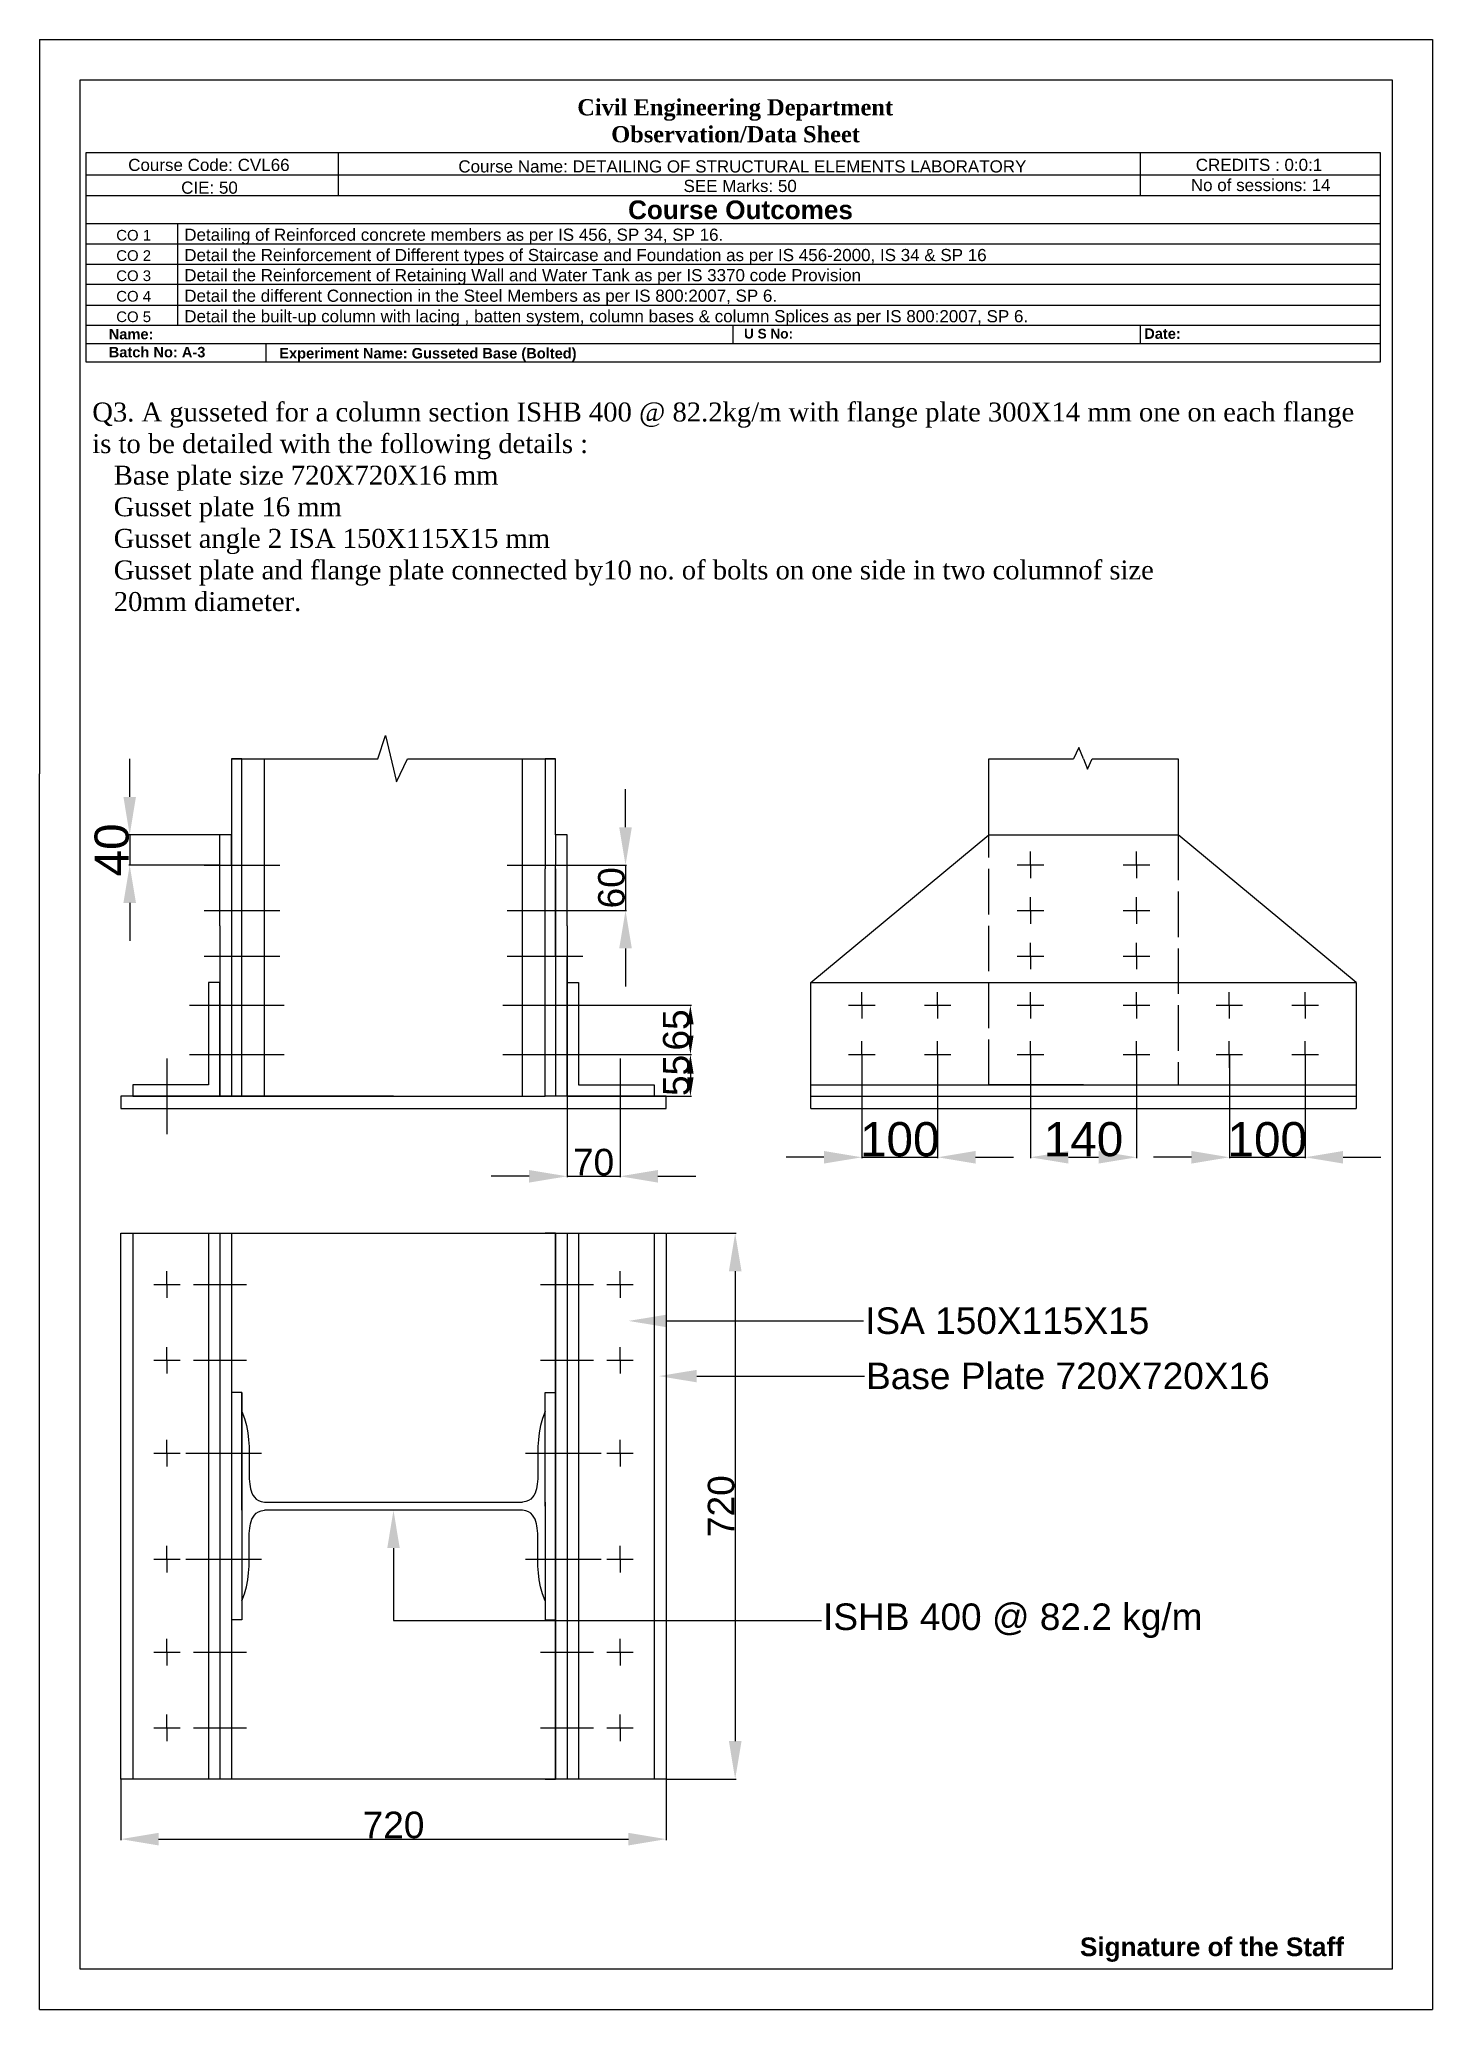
# Model space of a CAD drawing. Header units: millimetres. Extents: x 1139 to 12872, y 675 to 5093.
# Drawn here: x 4969 to 6808, y 2121 to 4720 of the extents above; entities that cross this region are included whole.
import ezdxf
from ezdxf import colors
from ezdxf.entities.mleader import LeaderData, LeaderLine
from ezdxf.math import Vec2, Vec3

# ---------------------------------------------------------------- set-up
doc = ezdxf.new("R2010")
doc.units = ezdxf.units.MM
doc.linetypes.add('ACAD_ISO02W100', pattern=[15, 12, -3])
doc.styles.get("Standard").update_dxf_attribs({"font": 'arial.ttf'})
doc.dimstyles.new('ISO-25', dxfattribs={"dimtxt": 2.5, "dimasz": 2.5, "dimexe": 1.25, "dimexo": 0.625, "dimtad": 1, "dimtxsty": 'Standard', "dimcen": 2.5, "dimadec": 0, "dimazin": 0, "dimtfac": 1, "dimtmove": 0, "dimatfit": 3, "dimfxl": 1, "dimarcsym": 0})

msp = doc.modelspace()

# ---------------------------------------------------------------- texts
at = {"attachment_point": 1}
for s, width, gutter_width, insert, char_height in [('\\pxqc;{\\fBookman Old Style|b0|i0|c0|p18;\\H1.16667x;         \\fBookman Old Style|b1|i0|c0|p18;\\H1.14285x;       Civil Engineering Department\\P               Observation/Data Sheet}', 812.02214, 79.948, (5421.419, 4640.948), 15.989547), ('Course Code: CVL66', 751.18271, 80.222, (5086.212, 4562.287), 16.04448), ('Course Name: DETAILING OF STRUCTURAL ELEMENTS LABORATORY', 751.18271, 80.222, (5521.94, 4560.32), 16.04448), ('CREDITS : 0:0:1', 751.18271, 80.222, (6495.166, 4562.389), 16.04448), ('CIE: 50', 751.18271, 80.222, (5156.148, 4532.303), 16.0445), ('SEE Marks: 50', 751.18271, 80.222, (5819.136, 4534.54), 16.04448), ('No of sessions: 14', 751.18271, 80.222, (6488.679, 4535.752), 16.04448), ('{\\fArial|b1|i0|c0|p34;Course Outcomes}', 751.18271, 80.222, (5745.937, 4507.393), 24.66341), ('Detailing of Reinforced concrete members as per IS 456, SP 34, SP 16.', 751.18271, 80.222, (5160.233, 4470.207), 16.04448), ('CO 1', 660.07314, 70.492, (5070.465, 4468.499), 14.0985), ('CO 2', 660.07314, 70.492, (5070.465, 4441.689), 14.0985), ('Detail the Reinforcement of Different types of Staircase and Foundation as per IS 456-2000, IS 34 & SP 16', 1298.02663, 80.222, (5160.233, 4443.397), 16.044483), ('CO 3', 660.07314, 70.492, (5070.465, 4415.097), 14.0985), ('Detail the Reinforcement of Retaining Wall and Water Tank as per IS 3370 code Provision', 1131.32133, 80.222, (5160.233, 4416.805), 16.04448), ('CO 4', 660.07314, 70.492, (5070.465, 4388.026), 14.0985), ('Detail the different Connection in the Steel Members as per IS 800:2007, SP 6.', 988.61148, 80.222, (5160.233, 4389.733), 16.04448), ('CO 5', 660.07314, 70.492, (5070.465, 4360.97), 14.0985), ('Detail the built-up column with lacing , batten system, column bases & column Splices as per IS 800:2007, SP 6.', 1332.12545, 80.222, (5160.233, 4362.678), 16.044483), ('{\\fArial|b1|i0|c0|p34;Name: }', 751.18271, 80.222, (5060.549, 4337.995), 13.81151), ('{\\fArial|b1|i0|c0|p34;U S No: }', 751.18271, 80.222, (5898.987, 4338.047), 12.82497), ('{\\fArial|b1|i0|c0|p34;Date: }', 751.18271, 80.222, (6427.119, 4338.599), 13.81151), ('{\\fArial|b1|i0|c0|p34;Batch No: A-3}', 751.18271, 80.222, (5060.549, 4314.171), 13.81151), ('{\\fArial|b1|i0|c0|p34;Experiment Name: Gusseted Base (Bolted)}', 751.18271, 80.222, (5285.577, 4312.682), 13.81151), ('{\\fBookman Old Style|b0|i0|c0|p18;Q3. A gusseted for a column section ISHB 400 @ 82.2kg/m with flange plate 300X14 mm one on each flange is to be detailed with the following details :^J   Base plate size 720X720X16 mm ^J   Gusset plate 16 mm^J   Gusset angle 2 ISA 150X115X15 mm ^J   Gusset plate and flange plate connected by10 no. of bolts on one side in two columnof size ^J   20mm diameter.}', 1687.29439, 12.5, (5038.822, 4240.756), 25), ('{\\fArial|b1|i0|c0|p34;Signature of the Staff}', 751.18271, 80.222, (6342.338, 2215.722), 24.66341)]:
    msp.add_mtext_dynamic_manual_height_columns(s, width=width, gutter_width=gutter_width, heights=[0], dxfattribs=dict(at, insert=insert, char_height=char_height))

# ---------------------------------------------------------------- blocks, each defined once
blk = doc.blocks.new('*D25')
at = {"color": 0, "lineweight": -2, "transparency": 16777216}
for p, q in [((6054.5, 3379.9), (6054.5, 3243.8)), ((6154.5, 3379.9), (6154.5, 3243.8)), ((6004.5, 3245), (5954.5, 3245)), ((6054.5, 3245), (6154.5, 3245)), ((6204.5, 3245), (6254.5, 3245))]:
    blk.add_line(p, q, dxfattribs=at)
at = {"color": 0, "transparency": 16777216}
for points in [[(6004.5, 3253.3), (6004.5, 3236.7), (6054.5, 3245)], [(6204.5, 3253.3), (6204.5, 3236.7), (6154.5, 3245)]]:
    blk.add_solid(points, dxfattribs=at)
at = {"layer": 'Defpoints', "color": 0, "transparency": 16777216}
for p in [(6054.5, 3380.5), (6154.5, 3380.5), (6154.5, 3245)]:
    blk.add_point(p, dxfattribs=at)
at = {"color": 0, "transparency": 16777216, "insert": (6104.5, 3268.6), "char_height": 45, "attachment_point": 5}
blk.add_mtext('100', dxfattribs=at)
blk = doc.blocks.new('*D26')
at = {"color": 0, "lineweight": -2, "transparency": 16777216}
for p, q in [((6277, 3379.9), (6277, 3243.8)), ((6417, 3379.9), (6417, 3243.8)), ((6327, 3245), (6367, 3245))]:
    blk.add_line(p, q, dxfattribs=at)
at = {"color": 0, "transparency": 16777216}
for points in [[(6327, 3253.3), (6327, 3236.7), (6277, 3245)], [(6367, 3253.3), (6367, 3236.7), (6417, 3245)]]:
    blk.add_solid(points, dxfattribs=at)
at = {"layer": 'Defpoints', "color": 0, "transparency": 16777216}
for p in [(6277, 3380.5), (6417, 3380.5), (6417, 3245)]:
    blk.add_point(p, dxfattribs=at)
at = {"color": 0, "transparency": 16777216, "insert": (6347, 3268.6), "char_height": 45, "attachment_point": 5}
blk.add_mtext('140', dxfattribs=at)
blk = doc.blocks.new('*D27')
at = {"color": 0, "lineweight": -2, "transparency": 16777216}
for p, q in [((6539.5, 3379.9), (6539.5, 3243.8)), ((6639.5, 3379.9), (6639.5, 3243.8)), ((6489.5, 3245), (6439.5, 3245)), ((6539.5, 3245), (6639.5, 3245)), ((6689.5, 3245), (6739.5, 3245))]:
    blk.add_line(p, q, dxfattribs=at)
at = {"color": 0, "transparency": 16777216}
for points in [[(6489.5, 3253.3), (6489.5, 3236.7), (6539.5, 3245)], [(6689.5, 3253.3), (6689.5, 3236.7), (6639.5, 3245)]]:
    blk.add_solid(points, dxfattribs=at)
at = {"layer": 'Defpoints', "color": 0, "transparency": 16777216}
for p in [(6539.5, 3380.5), (6639.5, 3380.5), (6639.5, 3245)]:
    blk.add_point(p, dxfattribs=at)
at = {"color": 0, "transparency": 16777216, "insert": (6589.5, 3268.6), "char_height": 45, "attachment_point": 5}
blk.add_mtext('100', dxfattribs=at)
blk = doc.blocks.new('*D28')
at = {"color": 0, "lineweight": -2, "transparency": 16777216}
for p, q in [((5088.2, 3720.5), (5088.2, 3770.5)), ((5206.7, 3670.5), (5087, 3670.5)), ((5088.2, 3670.5), (5088.2, 3630.5)), ((5206.7, 3630.5), (5087, 3630.5)), ((5088.2, 3580.5), (5088.2, 3530.5))]:
    blk.add_line(p, q, dxfattribs=at)
at = {"color": 0, "transparency": 16777216}
for points in [[(5079.9, 3720.5), (5096.5, 3720.5), (5088.2, 3670.5)], [(5079.9, 3580.5), (5096.5, 3580.5), (5088.2, 3630.5)]]:
    blk.add_solid(points, dxfattribs=at)
at = {"layer": 'Defpoints', "color": 0, "transparency": 16777216}
for p in [(5207.4, 3670.5), (5088.2, 3630.5), (5207.4, 3630.5)]:
    blk.add_point(p, dxfattribs=at)
at = {"color": 0, "transparency": 16777216, "insert": (5064.6, 3650.5), "char_height": 45, "attachment_point": 5, "rotation": 90}
blk.add_mtext('40', dxfattribs=at)
blk = doc.blocks.new('*D29')
at = {"color": 0, "lineweight": -2, "transparency": 16777216}
for p, q in [((5742.6, 3680.5), (5742.6, 3730.5)), ((5666, 3630.5), (5743.8, 3630.5)), ((5742.6, 3630.5), (5742.6, 3570.5)), ((5666, 3570.5), (5743.8, 3570.5)), ((5742.6, 3520.5), (5742.6, 3470.5))]:
    blk.add_line(p, q, dxfattribs=at)
at = {"color": 0, "transparency": 16777216}
for points in [[(5734.2, 3680.5), (5750.9, 3680.5), (5742.6, 3630.5)], [(5734.2, 3520.5), (5750.9, 3520.5), (5742.6, 3570.5)]]:
    blk.add_solid(points, dxfattribs=at)
at = {"layer": 'Defpoints', "color": 0, "transparency": 16777216}
for p in [(5665.4, 3630.5), (5665.4, 3570.5), (5742.6, 3570.5)]:
    blk.add_point(p, dxfattribs=at)
at = {"color": 0, "transparency": 16777216, "insert": (5724.1, 3600.5), "char_height": 35, "attachment_point": 5, "rotation": 90}
blk.add_mtext('60', dxfattribs=at)
blk = doc.blocks.new('*D30')
at = {"color": 0, "lineweight": -2, "transparency": 16777216}
for p, q in [((5666, 3380.5), (5829.5, 3380.5)), ((5828.2, 3355.5), (5828.2, 3350.5)), ((5666, 3325.5), (5829.5, 3325.5))]:
    blk.add_line(p, q, dxfattribs=at)
at = {"color": 0, "transparency": 16777216}
for points in [[(5824.1, 3355.5), (5832.4, 3355.5), (5828.2, 3380.5)], [(5824.1, 3350.5), (5832.4, 3350.5), (5828.2, 3325.5)]]:
    blk.add_solid(points, dxfattribs=at)
at = {"layer": 'Defpoints', "color": 0, "transparency": 16777216}
for p in [(5665.4, 3380.5), (5665.4, 3325.5), (5828.2, 3325.5)]:
    blk.add_point(p, dxfattribs=at)
at = {"color": 0, "transparency": 16777216, "insert": (5809.8, 3353), "char_height": 35, "attachment_point": 5, "rotation": 90}
blk.add_mtext('55', dxfattribs=at)
blk = doc.blocks.new('*D31')
at = {"color": 0, "lineweight": -2, "transparency": 16777216}
for p, q in [((5665.4, 3324.9), (5665.4, 3218.6)), ((5735.4, 3324.9), (5735.4, 3218.6)), ((5615.4, 3219.9), (5565.4, 3219.9)), ((5665.4, 3219.9), (5735.4, 3219.9)), ((5785.4, 3219.9), (5835.4, 3219.9))]:
    blk.add_line(p, q, dxfattribs=at)
at = {"color": 0, "transparency": 16777216}
for points in [[(5615.4, 3228.2), (5615.4, 3211.6), (5665.4, 3219.9)], [(5785.4, 3228.2), (5785.4, 3211.6), (5735.4, 3219.9)]]:
    blk.add_solid(points, dxfattribs=at)
at = {"layer": 'Defpoints', "color": 0, "transparency": 16777216}
for p in [(5665.4, 3325.5), (5735.4, 3325.5), (5735.4, 3219.9)]:
    blk.add_point(p, dxfattribs=at)
at = {"color": 0, "transparency": 16777216, "insert": (5700.4, 3238.4), "char_height": 35, "attachment_point": 5}
blk.add_mtext('70', dxfattribs=at)
blk = doc.blocks.new('*D32')
at = {"color": 0, "lineweight": -2, "transparency": 16777216}
for p, q in [((5681, 3445.5), (5829.5, 3445.5)), ((5828.2, 3420.5), (5828.2, 3405.5)), ((5681, 3380.5), (5829.5, 3380.5))]:
    blk.add_line(p, q, dxfattribs=at)
at = {"color": 0, "transparency": 16777216}
for points in [[(5824.1, 3420.5), (5832.4, 3420.5), (5828.2, 3445.5)], [(5824.1, 3405.5), (5832.4, 3405.5), (5828.2, 3380.5)]]:
    blk.add_solid(points, dxfattribs=at)
at = {"layer": 'Defpoints', "color": 0, "transparency": 16777216}
for p in [(5680.4, 3445.5), (5680.4, 3380.5), (5828.2, 3380.5)]:
    blk.add_point(p, dxfattribs=at)
at = {"color": 0, "transparency": 16777216, "insert": (5809.7, 3413), "char_height": 35, "attachment_point": 5, "rotation": 90}
blk.add_mtext('65', dxfattribs=at)
blk = doc.blocks.new('*D23')
at = {"color": 0, "lineweight": -2, "transparency": 16777216}
for p, q in [((5076.4, 2424), (5076.4, 2344.1)), ((5796.4, 2424), (5796.4, 2344.1)), ((5126.4, 2345.4), (5746.4, 2345.4))]:
    blk.add_line(p, q, dxfattribs=at)
at = {"color": 0, "transparency": 16777216}
for points in [[(5126.4, 2353.7), (5126.4, 2337.1), (5076.4, 2345.4)], [(5746.4, 2353.7), (5746.4, 2337.1), (5796.4, 2345.4)]]:
    blk.add_solid(points, dxfattribs=at)
at = {"layer": 'Defpoints', "color": 0, "transparency": 16777216}
for p in [(5076.4, 2424.7), (5796.4, 2424.7), (5796.4, 2345.4)]:
    blk.add_point(p, dxfattribs=at)
at = {"color": 0, "transparency": 16777216, "insert": (5436.4, 2363.9), "char_height": 35, "attachment_point": 5}
blk.add_mtext('720', dxfattribs=at)
blk = doc.blocks.new('*D24')
at = {"color": 0, "lineweight": -2, "transparency": 16777216}
for p, q in [((5797, 3144.7), (5888.6, 3144.7)), ((5887.3, 3094.7), (5887.3, 2474.7)), ((5797, 2424.7), (5888.6, 2424.7))]:
    blk.add_line(p, q, dxfattribs=at)
at = {"color": 0, "transparency": 16777216}
for points in [[(5879, 3094.7), (5895.7, 3094.7), (5887.3, 3144.7)], [(5879, 2474.7), (5895.7, 2474.7), (5887.3, 2424.7)]]:
    blk.add_solid(points, dxfattribs=at)
at = {"layer": 'Defpoints', "color": 0, "transparency": 16777216}
for p in [(5796.4, 3144.7), (5796.4, 2424.7), (5887.3, 2424.7)]:
    blk.add_point(p, dxfattribs=at)
at = {"color": 0, "transparency": 16777216, "insert": (5868.9, 2784.7), "char_height": 35, "attachment_point": 5, "rotation": 90}
blk.add_mtext('720', dxfattribs=at)

# ---------------------------------------------------------------- dimensions: what is measured, and where the dimension line sits
for base, p1, p2, override, picture, middle in [((5088.206, 3630.486), (5207.352, 3670.486), (5207.352, 3630.486), {"dimtxt": 45, "dimasz": 50}, '*D28', (5088.206, 3650.486)), ((5742.566, 3570.486), (5665.352, 3630.486), (5665.352, 3570.486), {"dimtxt": 35, "dimasz": 50}, '*D29', (5742.566, 3600.486))]:
    dim = msp.add_linear_dim(base=base, p1=p1, p2=p2, angle=90, dimstyle='ISO-25', override=override)
    dim.commit()
    dim.dimension.update_dxf_attribs({"geometry": picture, "text_midpoint": middle, "dimtype": 160})
for base, p1, p2, override, picture, middle in [((5828.241, 3380.486), (5680.352, 3445.486), (5680.352, 3380.486), {"dimtxt": 35, "dimasz": 25}, '*D32', (5809.746, 3412.986)), ((5828.241, 3325.486), (5665.352, 3380.486), (5665.352, 3325.486), {"dimtxt": 35, "dimasz": 25}, '*D30', (5809.817, 3352.986)), ((5887.346, 2424.672), (5796.352, 3144.672), (5796.352, 2424.672), {"dimtxt": 35, "dimasz": 50}, '*D24', (5868.851, 2784.672))]:
    dim = msp.add_linear_dim(base=base, p1=p1, p2=p2, angle=90, dimstyle='ISO-25', override=override)
    dim.commit()
    dim.dimension.update_dxf_attribs({"geometry": picture, "text_midpoint": middle})
for base, p1, p2, override, picture, middle in [((6154.457, 3245.006), (6054.457, 3380.486), (6154.457, 3380.486), {"dimtxt": 45, "dimasz": 50}, '*D25', (6104.457, 3268.607)), ((6416.957, 3245.006), (6276.957, 3380.486), (6416.957, 3380.486), {"dimtxt": 45, "dimasz": 50}, '*D26', (6346.957, 3268.607)), ((6639.457, 3245.006), (6539.457, 3380.486), (6639.457, 3380.486), {"dimtxt": 45, "dimasz": 50}, '*D27', (6589.457, 3268.607)), ((5735.352, 3219.89), (5665.352, 3325.486), (5735.352, 3325.486), {"dimtxt": 35, "dimasz": 50}, '*D31', (5700.352, 3238.385)), ((5796.352, 2345.398), (5076.352, 2424.672), (5796.352, 2424.672), {"dimtxt": 35, "dimasz": 50}, '*D23', (5436.352, 2363.893))]:
    dim = msp.add_linear_dim(base=base, p1=p1, p2=p2, dimstyle='ISO-25', override=override)
    dim.commit()
    dim.dimension.update_dxf_attribs({"geometry": picture, "text_midpoint": middle})

# ---------------------------------------------------------------- linework, layer by layer
for p, q in [((4969.024, 4719.854), (6807.738, 4719.854)), ((4969.024, 4719.854), (4969.024, 3750.981)), ((6807.738, 4719.854), (6807.738, 2120.511)), ((5363.352, 4570.605), (5363.352, 4513.659)), ((6421.84, 4570.605), (6421.84, 4513.659)), ((5030.758, 4541.042), (6738.357, 4541.042)), ((6738.357, 4513.659), (5030.758, 4513.659)), ((5030.758, 4476.898), (6738.357, 4476.898)), ((5151.468, 4476.898), (5151.468, 4449.657)), ((6738.357, 4449.657), (5030.758, 4449.657)), ((5151.468, 4449.657), (5151.468, 4423.277)), ((5030.758, 4423.277), (6738.357, 4423.277)), ((5151.468, 4423.277), (5151.468, 4396.474)), ((6738.357, 4396.474), (5030.758, 4396.474)), ((5151.468, 4396.474), (5151.468, 4369.134)), ((5030.758, 4369.134), (6738.357, 4369.134)), ((5151.468, 4369.134), (5151.468, 4342.364)), ((6738.357, 4342.364), (5030.758, 4342.364)), ((5884.423, 4318.462), (5884.423, 4342.364)), ((6422.286, 4318.462), (6422.286, 4342.364)), ((5030.758, 4318.462), (6738.357, 4318.462)), ((5268.533, 4294.103), (5268.533, 4318.462)), ((5415.482, 3770.486), (5425.764, 3801.297)), ((5425.764, 3801.297), (5440.237, 3740.189)), ((5236.352, 3770.486), (5222.352, 3770.486)), ((5222.352, 3770.486), (5222.352, 3625.486)), ((5222.352, 3770.486), (5415.482, 3770.486)), ((5236.352, 3625.486), (5236.352, 3770.486)), ((5266.252, 3625.486), (5266.252, 3770.486)), ((5440.237, 3740.189), (5455, 3770.486)), ((5455, 3770.486), (5650.352, 3770.486)), ((5606.452, 3725.486), (5606.452, 3770.486)), ((5650.352, 3770.486), (5636.352, 3770.486)), ((5636.352, 3770.486), (5636.352, 3625.486)), ((5650.352, 3670.486), (5650.352, 3770.486)), ((6221.957, 3670.486), (6221.957, 3770.486)), ((6221.957, 3770.486), (6333.972, 3770.486)), ((6340.761, 3785.673), (6333.972, 3770.486)), ((6346.957, 3770.486), (6340.761, 3785.673)), ((6346.957, 3770.486), (6352.354, 3757.26)), ((6352.354, 3757.26), (6358.273, 3770.486)), ((6358.273, 3770.486), (6471.957, 3770.486)), ((6471.957, 3770.486), (6471.957, 3670.486)), ((4969.024, 2120.511), (4969.024, 3750.981)), ((5606.452, 3625.486), (5606.452, 3725.486)), ((5207.352, 3550.486), (5207.352, 3670.486)), ((5222.352, 3670.486), (5207.352, 3670.486)), ((5222.352, 3630.486), (5222.352, 3670.486)), ((5236.352, 3670.486), (5236.352, 3670.486)), ((5650.352, 3670.486), (5650.352, 3630.486)), ((5665.352, 3670.486), (5650.352, 3670.486)), ((5665.352, 3630.486), (5665.352, 3670.486)), ((5665.352, 3630.486), (5665.352, 3670.486)), ((5986.957, 3475.486), (6221.957, 3670.486)), ((6221.957, 3670.486), (6471.957, 3670.486)), ((6706.957, 3475.486), (6471.957, 3670.486)), ((6276.957, 3630.888), (6276.957, 3648.388)), ((6416.957, 3630.888), (6416.957, 3648.388)), ((5186.352, 3630.486), (5286.352, 3630.486)), ((5222.352, 3625.486), (5222.352, 3325.486)), ((5222.352, 3625.486), (5222.352, 3550.486)), ((5236.352, 3325.486), (5236.352, 3625.486)), ((5266.252, 3325.486), (5266.252, 3625.486)), ((5586.352, 3630.486), (5686.352, 3630.486)), ((5606.452, 3325.486), (5606.452, 3625.486)), ((5636.352, 3325.486), (5636.352, 3625.486)), ((5650.352, 3570.486), (5650.352, 3630.486)), ((5650.352, 3625.486), (5650.352, 3325.486)), ((5650.352, 3625.486), (5650.352, 3550.486)), ((5665.352, 3550.486), (5665.352, 3630.486)), ((6259.457, 3630.888), (6294.457, 3630.888)), ((6276.957, 3630.888), (6276.957, 3613.388)), ((6399.457, 3630.888), (6434.457, 3630.888)), ((6416.957, 3630.888), (6416.957, 3613.388)), ((6276.957, 3570.486), (6276.957, 3587.986)), ((6416.957, 3570.486), (6416.957, 3587.986)), ((5186.352, 3570.486), (5286.352, 3570.486)), ((5236.352, 3510.486), (5236.352, 3570.486)), ((5586.352, 3570.486), (5686.352, 3570.486)), ((5650.352, 3510.486), (5650.352, 3570.486)), ((6259.457, 3570.486), (6294.457, 3570.486)), ((6276.957, 3570.486), (6276.957, 3552.986)), ((6399.457, 3570.486), (6434.457, 3570.486)), ((6416.957, 3570.486), (6416.957, 3552.986)), ((5207.352, 3550.486), (5207.352, 3325.486)), ((5207.352, 3550.486), (5207.352, 3510.486)), ((5665.352, 3550.486), (5665.352, 3325.486)), ((5186.352, 3510.486), (5286.352, 3510.486)), ((5236.352, 3445.486), (5236.352, 3510.486)), ((5586.352, 3510.486), (5686.352, 3510.486)), ((5665.352, 3445.486), (5665.352, 3510.486)), ((6259.457, 3510.486), (6294.457, 3510.486)), ((6276.957, 3510.486), (6276.957, 3527.986)), ((6276.957, 3510.486), (6276.957, 3492.986)), ((6399.457, 3510.486), (6434.457, 3510.486)), ((6416.957, 3510.486), (6416.957, 3527.986)), ((6416.957, 3510.486), (6416.957, 3492.986)), ((5207.352, 3475.486), (5192.352, 3475.486)), ((5192.352, 3475.486), (5192.352, 3340.486)), ((5207.352, 3325.486), (5207.352, 3475.486)), ((5665.352, 3325.486), (5665.352, 3475.486)), ((5665.352, 3475.486), (5680.352, 3475.486)), ((5680.352, 3475.486), (5680.352, 3340.486)), ((5986.957, 3340.486), (5986.957, 3475.486)), ((5986.957, 3475.486), (6706.957, 3475.486)), ((6054.457, 3445.486), (6054.457, 3462.986)), ((6154.457, 3445.486), (6154.457, 3462.986)), ((6276.957, 3445.486), (6276.957, 3462.986)), ((6416.957, 3445.486), (6416.957, 3462.986)), ((6539.457, 3445.486), (6539.457, 3462.986)), ((6639.457, 3445.486), (6639.457, 3462.986)), ((6706.957, 3475.486), (6706.957, 3340.486)), ((5167.252, 3445.486), (5292.252, 3445.486)), ((5207.352, 3380.486), (5207.352, 3445.486)), ((5580.452, 3445.486), (5705.452, 3445.486)), ((5665.352, 3380.486), (5665.352, 3445.486)), ((6036.957, 3445.486), (6071.957, 3445.486)), ((6054.457, 3445.486), (6054.457, 3427.986)), ((6136.957, 3445.486), (6171.957, 3445.486)), ((6154.457, 3445.486), (6154.457, 3427.986)), ((6259.457, 3445.486), (6294.457, 3445.486)), ((6276.957, 3445.486), (6276.957, 3427.986)), ((6399.457, 3445.486), (6434.457, 3445.486)), ((6416.957, 3445.486), (6416.957, 3427.986)), ((6521.957, 3445.486), (6556.957, 3445.486)), ((6539.457, 3445.486), (6539.457, 3427.986)), ((6621.957, 3445.486), (6656.957, 3445.486)), ((6639.457, 3445.486), (6639.457, 3427.986)), ((5167.252, 3380.486), (5292.252, 3380.486)), ((5207.352, 3325.486), (5207.352, 3380.486)), ((5580.452, 3380.486), (5705.452, 3380.486)), ((5665.352, 3325.486), (5665.352, 3380.486)), ((5665.352, 3325.486), (5665.352, 3380.486)), ((6036.957, 3380.486), (6071.957, 3380.486)), ((6054.457, 3380.486), (6054.457, 3397.986)), ((6054.457, 3380.486), (6054.457, 3362.986)), ((6136.957, 3380.486), (6171.957, 3380.486)), ((6154.457, 3380.486), (6154.457, 3397.986)), ((6154.457, 3380.486), (6154.457, 3362.986)), ((6259.457, 3380.486), (6294.457, 3380.486)), ((6276.957, 3380.486), (6276.957, 3397.986)), ((6276.957, 3380.486), (6276.957, 3362.986)), ((6399.457, 3380.486), (6434.457, 3380.486)), ((6416.957, 3380.486), (6416.957, 3397.986)), ((6416.957, 3380.486), (6416.957, 3362.986)), ((6521.957, 3380.486), (6556.957, 3380.486)), ((6539.457, 3380.486), (6539.457, 3397.986)), ((6539.457, 3380.486), (6539.457, 3362.986)), ((6621.957, 3380.486), (6656.957, 3380.486)), ((6639.457, 3380.486), (6639.457, 3397.986)), ((6639.457, 3380.486), (6639.457, 3362.986)), ((5137.352, 3375.486), (5137.352, 3275.486)), ((5735.352, 3375.486), (5735.352, 3275.486)), ((5192.352, 3340.486), (5092.352, 3340.486)), ((5092.352, 3340.486), (5092.352, 3325.486)), ((5207.352, 3325.486), (5207.352, 3340.486)), ((5665.352, 3325.486), (5665.352, 3340.486)), ((5680.352, 3340.486), (5780.352, 3340.486)), ((5780.352, 3340.486), (5780.352, 3325.486)), ((5986.957, 3325.486), (5986.957, 3340.486)), ((5986.957, 3340.486), (6706.957, 3340.486)), ((6346.957, 3340.486), (6221.957, 3340.486)), ((6284.457, 3340.486), (6409.457, 3340.486)), ((6346.957, 3340.486), (6471.957, 3340.486)), ((6706.957, 3340.486), (6706.957, 3325.486)), ((5436.352, 3325.486), (5076.352, 3325.486)), ((5076.352, 3325.486), (5076.352, 3309.486)), ((5076.352, 3309.486), (5796.352, 3309.486)), ((5092.352, 3325.486), (5207.352, 3325.486)), ((5207.352, 3325.486), (5137.352, 3325.486)), ((5192.352, 3325.486), (5207.352, 3325.486)), ((5207.352, 3325.486), (5222.352, 3325.486)), ((5222.352, 3325.486), (5236.352, 3325.486)), ((5236.352, 3325.486), (5636.352, 3325.486)), ((5650.352, 3325.486), (5636.352, 3325.486)), ((5665.352, 3325.486), (5650.352, 3325.486)), ((5796.352, 3325.486), (5665.352, 3325.486)), ((5680.352, 3325.486), (5665.352, 3325.486)), ((5780.352, 3325.486), (5665.352, 3325.486)), ((5665.352, 3325.486), (5735.352, 3325.486)), ((5796.352, 3309.486), (5796.352, 3325.486)), ((5986.957, 3309.486), (5986.957, 3325.486)), ((5986.957, 3325.486), (6706.957, 3325.486)), ((5986.957, 3309.486), (6706.957, 3309.486)), ((6706.957, 3325.486), (6706.957, 3309.486)), ((5076.352, 3144.672), (5796.352, 3144.672)), ((5076.352, 2424.672), (5076.352, 3144.672)), ((5092.352, 3144.672), (5092.352, 2424.672)), ((5192.352, 3144.672), (5192.352, 2424.672)), ((5207.352, 3144.672), (5207.352, 2424.672)), ((5222.352, 3144.672), (5222.352, 2424.672)), ((5222.352, 3144.672), (5236.352, 3144.672)), ((5636.352, 3144.672), (5650.352, 3144.672)), ((5650.352, 3144.672), (5636.352, 3144.672)), ((5650.352, 3144.672), (5650.352, 2424.672)), ((5650.352, 2424.672), (5650.352, 3144.672)), ((5665.352, 3144.672), (5665.352, 2424.672)), ((5665.352, 3144.672), (5665.352, 3077.172)), ((5680.352, 3144.672), (5680.352, 2424.672)), ((5780.352, 3144.672), (5780.352, 2424.672)), ((5796.352, 3144.672), (5796.352, 2424.672)), ((5137.352, 3077.172), (5137.352, 3094.672)), ((5735.352, 3077.172), (5735.352, 3094.672)), ((5119.852, 3077.172), (5154.852, 3077.172)), ((5137.352, 3077.172), (5137.352, 3059.672)), ((5172.352, 3077.172), (5242.352, 3077.172)), ((5630.352, 3077.172), (5700.352, 3077.172)), ((5665.352, 3077.172), (5665.352, 2977.172)), ((5717.852, 3077.172), (5752.852, 3077.172)), ((5735.352, 3077.172), (5735.352, 3059.672)), ((5137.352, 2977.172), (5137.352, 2994.672)), ((5735.352, 2977.172), (5735.352, 2994.672)), ((5119.852, 2977.172), (5154.852, 2977.172)), ((5137.352, 2977.172), (5137.352, 2959.672)), ((5172.352, 2977.172), (5242.352, 2977.172)), ((5630.352, 2977.172), (5700.352, 2977.172)), ((5665.352, 2977.172), (5665.352, 2854.672)), ((5717.852, 2977.172), (5752.852, 2977.172)), ((5735.352, 2977.172), (5735.352, 2959.672)), ((5236.352, 2934.672), (5222.352, 2934.672)), ((5236.352, 2934.672), (5236.352, 2634.672)), ((5236.352, 2784.672), (5236.352, 2934.672)), ((5636.352, 2784.672), (5636.352, 2934.672)), ((5636.352, 2784.672), (5636.352, 2934.672)), ((5636.352, 2934.672), (5650.352, 2934.672)), ((5236.352, 2784.672), (5236.352, 2909.672)), ((5636.352, 2784.672), (5636.352, 2909.672)), ((5137.352, 2854.672), (5137.352, 2872.172)), ((5735.352, 2854.672), (5735.352, 2872.172)), ((5119.852, 2854.672), (5154.852, 2854.672)), ((5137.352, 2854.672), (5137.352, 2837.172)), ((5162.352, 2854.672), (5262.352, 2854.672)), ((5610.352, 2854.672), (5710.352, 2854.672)), ((5717.852, 2854.672), (5752.852, 2854.672)), ((5735.352, 2854.672), (5735.352, 2837.172)), ((5236.352, 2784.672), (5236.352, 2789.972)), ((5236.352, 2779.372), (5236.352, 2789.972)), ((5236.352, 2784.672), (5236.352, 2659.672)), ((5236.352, 2784.672), (5236.352, 2634.672)), ((5266.252, 2789.972), (5606.452, 2789.972)), ((5636.352, 2789.972), (5636.352, 2779.372)), ((5636.352, 2784.672), (5636.352, 2634.672)), ((5636.352, 2784.672), (5636.352, 2634.672)), ((5636.352, 2784.672), (5636.352, 2659.672)), ((5236.352, 2779.372), (5236.352, 2722.172)), ((5606.452, 2779.372), (5266.252, 2779.372)), ((5137.352, 2714.672), (5137.352, 2732.172)), ((5735.352, 2714.672), (5735.352, 2732.172)), ((5119.852, 2714.672), (5154.852, 2714.672)), ((5137.352, 2714.672), (5137.352, 2697.172)), ((5162.352, 2714.672), (5262.352, 2714.672)), ((5610.352, 2714.672), (5710.352, 2714.672)), ((5717.852, 2714.672), (5752.852, 2714.672)), ((5735.352, 2714.672), (5735.352, 2697.172)), ((5236.352, 2634.672), (5222.352, 2634.672)), ((5636.352, 2634.672), (5650.352, 2634.672)), ((5137.352, 2592.172), (5137.352, 2609.672)), ((5735.352, 2592.172), (5735.352, 2609.672)), ((5119.852, 2592.172), (5154.852, 2592.172)), ((5137.352, 2592.172), (5137.352, 2574.672)), ((5172.352, 2592.172), (5242.352, 2592.172)), ((5630.352, 2592.172), (5700.352, 2592.172)), ((5717.852, 2592.172), (5752.852, 2592.172)), ((5735.352, 2592.172), (5735.352, 2574.672)), ((5137.352, 2492.172), (5137.352, 2509.672)), ((5735.352, 2492.172), (5735.352, 2509.672)), ((5119.852, 2492.172), (5154.852, 2492.172)), ((5137.352, 2492.172), (5137.352, 2474.672)), ((5172.352, 2492.172), (5242.352, 2492.172)), ((5630.352, 2492.172), (5700.352, 2492.172)), ((5717.852, 2492.172), (5752.852, 2492.172)), ((5735.352, 2492.172), (5735.352, 2474.672)), ((5796.352, 2424.672), (5076.352, 2424.672)), ((5636.352, 2424.672), (5650.352, 2424.672)), ((4969.024, 2120.511), (6122.38, 2120.511)), ((6122.38, 2120.511), (6807.738, 2120.511))]:
    msp.add_line(p, q)
at = {"linetype": 'ACAD_ISO02W100', "ltscale": 5}
for p, q in [((6221.957, 3340.486), (6221.957, 3670.486)), ((6471.957, 3670.486), (6471.957, 3340.486))]:
    msp.add_line(p, q, dxfattribs=at)
for points in [[(5022.859, 4666.701), (6754.228, 4666.701), (6754.228, 2174.034), (5022.859, 2174.034)], [(5030.758, 4570.605), (6738.357, 4570.605), (6738.357, 4294.103), (5030.758, 4294.103)]]:
    msp.add_lwpolyline(points, close=True)
for points in [[(5236.352, 2909.672), (5239.737, 2900.381), (5242.235, 2890.979), (5243.976, 2881.613), (5245.092, 2872.433), (5245.713, 2863.588), (5245.97, 2855.226), (5245.995, 2847.497), (5245.918, 2840.549), (5245.851, 2834.486), (5245.831, 2829.23), (5245.876, 2824.659), (5246.002, 2820.65), (5246.226, 2817.08), (5246.567, 2813.827), (5247.041, 2810.768), (5247.666, 2807.781), (5248.47, 2804.778), (5249.532, 2801.815), (5250.939, 2798.983), (5252.779, 2796.373), (5255.142, 2794.076), (5258.116, 2792.182), (5261.79, 2790.784), (5266.252, 2789.972)], [(5636.352, 2909.672), (5632.966, 2900.381), (5630.469, 2890.979), (5628.727, 2881.613), (5627.612, 2872.433), (5626.991, 2863.588), (5626.734, 2855.226), (5626.709, 2847.497), (5626.786, 2840.549), (5626.852, 2834.486), (5626.872, 2829.23), (5626.828, 2824.659), (5626.702, 2820.65), (5626.477, 2817.08), (5626.137, 2813.827), (5625.663, 2810.768), (5625.038, 2807.781), (5624.233, 2804.778), (5623.172, 2801.815), (5621.765, 2798.983), (5619.924, 2796.373), (5617.561, 2794.076), (5614.587, 2792.182), (5610.914, 2790.784), (5606.452, 2789.972)], [(5236.352, 2659.672), (5239.737, 2668.963), (5242.235, 2678.366), (5243.976, 2687.732), (5245.092, 2696.911), (5245.713, 2705.757), (5245.97, 2714.118), (5245.995, 2721.847), (5245.918, 2728.795), (5245.851, 2734.859), (5245.831, 2740.114), (5245.876, 2744.686), (5246.002, 2748.695), (5246.226, 2752.265), (5246.567, 2755.518), (5247.041, 2758.576), (5247.666, 2761.564), (5248.47, 2764.567), (5249.532, 2767.53), (5250.939, 2770.362), (5252.779, 2772.972), (5255.142, 2775.269), (5258.116, 2777.162), (5261.79, 2778.56), (5266.252, 2779.372)], [(5636.352, 2659.672), (5632.966, 2668.963), (5630.469, 2678.366), (5628.727, 2687.732), (5627.612, 2696.911), (5626.991, 2705.757), (5626.734, 2714.118), (5626.709, 2721.847), (5626.786, 2728.795), (5626.852, 2734.859), (5626.872, 2740.114), (5626.828, 2744.686), (5626.702, 2748.695), (5626.477, 2752.265), (5626.137, 2755.518), (5625.663, 2758.576), (5625.038, 2761.564), (5624.233, 2764.567), (5623.172, 2767.53), (5621.765, 2770.362), (5619.924, 2772.972), (5617.561, 2775.269), (5614.587, 2777.162), (5610.914, 2778.56), (5606.452, 2779.372)]]:
    msp.add_lwpolyline(points)

msp.set_redraw_order([(e.dxf.handle, doc.entitydb.next_handle()) for e in msp.query("TEXT MTEXT ATTDEF DIMENSION ARC_DIMENSION")])  # texts and dimensions are drawn at this point

# ---------------------------------------------------------------- leaders
ml = msp.add_multileader_mtext('Standard')
ml.set_content('ISA 150X115X15', color=256)
ml.set_leader_properties()
ml.build(insert=Vec2(0, 0))
ml.multileader.update_dxf_attribs({"dogleg_length": 29.753, "arrow_head_size": 50})
ctx = ml.context
ctx.base_point, ctx.char_height, ctx.arrow_head_size, ctx.plane_origin = Vec3(6056.819, 3029.111), 35, 50, Vec3(5746.476, 3029.111)
notes = []
notes.append((ctx, [(0, (1, 1, 0), (6027.066, 3029.111), (1, 0), 29.753, [(0, [(5746.476, 3029.111)], 0, [])])]))
ctx.mtext.insert, ctx.mtext.flow_direction = Vec3(6058.819, 3046.91), 5
ml = msp.add_multileader_mtext('Standard')
ml.set_content('Base Plate 720X720X16', color=256)
ml.set_leader_properties()
ml.build(insert=Vec2(0, 0))
ml.multileader.update_dxf_attribs({"dogleg_length": 29.753, "arrow_head_size": 50})
ctx = ml.context
ctx.base_point, ctx.char_height, ctx.arrow_head_size, ctx.plane_origin = Vec3(6058.046, 2956.297), 35, 50, Vec3(5786.502, 2956.297)
notes.append((ctx, [(0, (1, 1, 0), (6028.294, 2956.297), (1, 0), 29.753, [(0, [(5786.502, 2956.297)], 0, [])])]))
ctx.mtext.insert, ctx.mtext.flow_direction = Vec3(6060.046, 2974.095), 5
ml = msp.add_multileader_mtext('Standard')
ml.set_content('ISHB 400 @ 82.2 kg/m', color=256)
ml.set_leader_properties()
ml.build(insert=Vec2(0, 0))
ml.multileader.update_dxf_attribs({"dogleg_length": 29.753, "arrow_head_size": 50})
ctx = ml.context
ctx.base_point, ctx.char_height, ctx.arrow_head_size, ctx.plane_origin = Vec3(6001.3, 2633.688), 35, 50, Vec3(5436.352, 2779.372)
notes.append((ctx, [(0, (1, 1, 0), (5436.352, 2633.688), (1, 0), 564.948, [(0, [(5436.352, 2779.372)], 0, [])])]))
ctx.mtext.insert, ctx.mtext.flow_direction = Vec3(6003.3, 2656.333), 5
for ctx, leaders in notes:
    for number, flags, end, landing, length, lines in leaders:
        leader = LeaderData()
        leader.index, (leader.has_last_leader_line, leader.has_dogleg_vector, leader.attachment_direction) = number, flags
        leader.last_leader_point, leader.dogleg_vector, leader.dogleg_length = Vec3(end), Vec3(landing), length
        for number, points, colour, breaks in lines:
            line = LeaderLine()
            line.index, line.vertices, line.color, line.breaks = number, Vec3.list(points), colors.encode_raw_color(colour), breaks
            leader.lines.append(line)
        ctx.leaders.append(leader)

doc.saveas('drawing.dxf')
